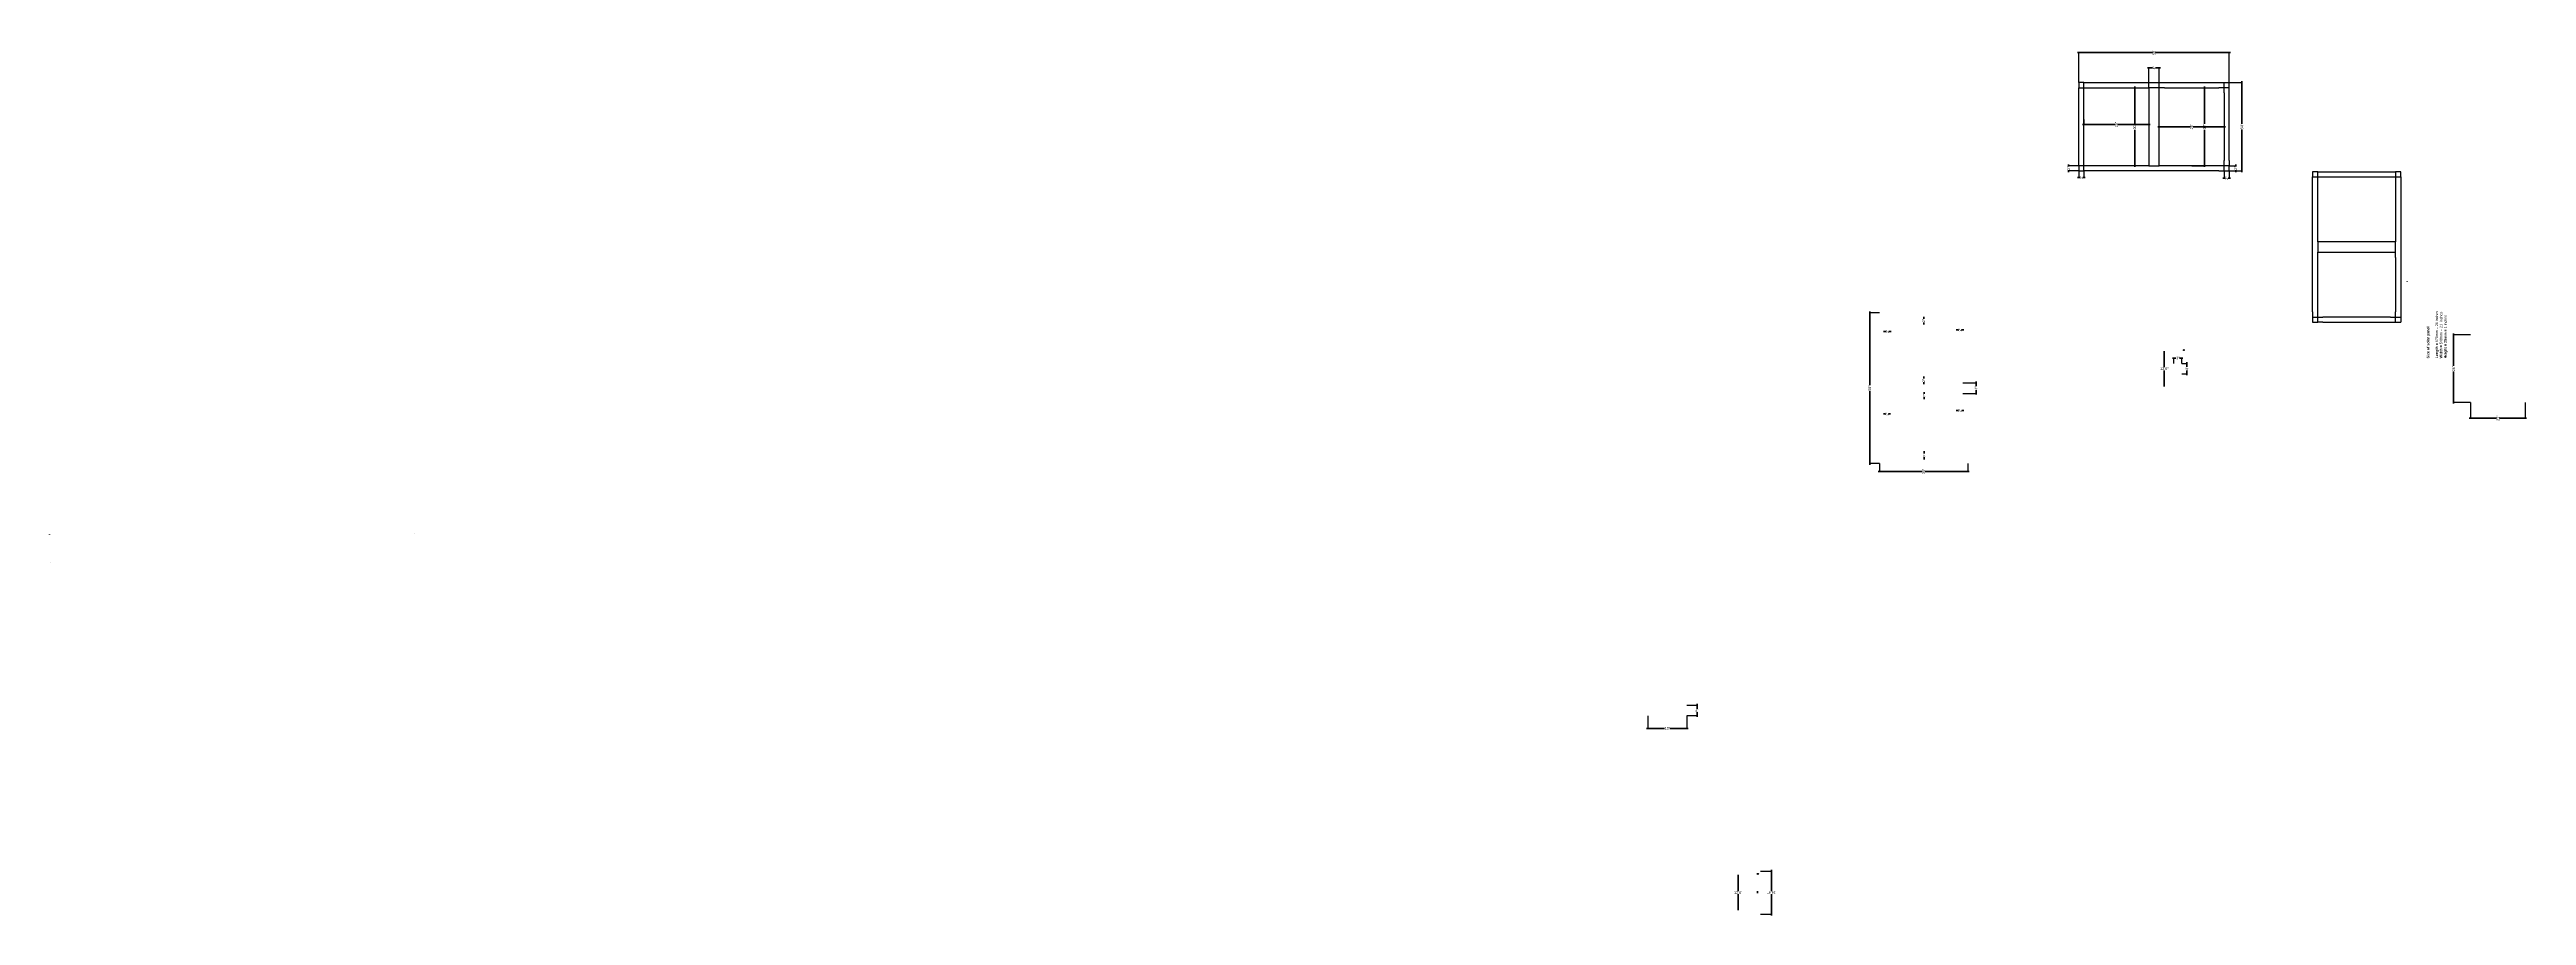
# Model space of a CAD drawing. Header units: inches. Extents: x 347 to 16634, y -36388 to -591.
# Drawn here: x 347 to 1301, y -924 to -591 of the extents above.
import ezdxf

# ---------------------------------------------------------------- set-up
doc = ezdxf.new("R2010")
doc.units = ezdxf.units.IN
doc.header["$MEASUREMENT"] = 0
doc.styles.get("Standard").update_dxf_attribs({"font": 'Artifakt Element Regular.ttf', "height": 1})
doc.dimstyles.get("Standard").update_dxf_attribs({"dimtxt": 0.9, "dimasz": 0.198, "dimexe": 0.18, "dimexo": 0.0625, "dimgap": 0.09, "dimtad": 0, "dimtih": 1, "dimtoh": 1, "dimdec": 4, "dimzin": 0, "dimdsep": 46, "dimtxsty": 'Standard', "dimblk": 'ARCHTICK', "dimcen": 0.09, "dimclrd": 2, "dimclrt": 4, "dimadec": 0, "dimazin": 0, "dimtfac": 1, "dimtdec": 4, "dimtofl": 0, "dimtmove": 0, "dimatfit": 3, "dimfxl": 1, "dimtolj": 1, "dimtzin": 0, "dimlwd": 211, "dimarcsym": 0})

# ---------------------------------------------------------------- blocks, each defined once
blk = doc.blocks.new('_ArchTick')
at = {"color": 0, "linetype": 'ByBlock', "const_width": 0.15}
blk.add_lwpolyline([(-0.5, -0.5), (0.5, 0.5)], dxfattribs=at)
blk = doc.blocks.new('*D9')
at = {"color": 2, "lineweight": 53, "transparency": 16777216}
for p, q in [((1155.01, -597.92), (1156.92, -597.92)), ((1160.01, -597.92), (1158.1, -597.92))]:
    blk.add_line(p, q, dxfattribs=at)
at = {"color": 0, "lineweight": -2, "transparency": 16777216}
for p, q in [((1155.51, -605.55), (1155.51, -597.74)), ((1159.51, -605.55), (1159.51, -597.74))]:
    blk.add_line(p, q, dxfattribs=at)
at = {"layer": 'Defpoints', "color": 0, "transparency": 16777216}
for p in [(1159.51, -597.92), (1155.51, -605.61), (1159.51, -605.61)]:
    blk.add_point(p, dxfattribs=at)
at = {"color": 2, "lineweight": 53, "transparency": 16777216, "xscale": 0.198, "yscale": 0.198, "zscale": 0.198, "rotation": 180}
blk.add_blockref('_ArchTick', (1155.51, -597.92), dxfattribs=at)
at = {"color": 2, "lineweight": 53, "transparency": 16777216, "xscale": 0.198, "yscale": 0.198, "zscale": 0.198}
blk.add_blockref('_ArchTick', (1159.51, -597.92), dxfattribs=at)
at = {"color": 4, "transparency": 16777216, "insert": (1157.51, -597.92), "char_height": 1, "attachment_point": 5, "rotation": 90}
blk.add_mtext('\\A1;4"', dxfattribs=at)
blk = doc.blocks.new('*D10')
at = {"color": 2, "lineweight": 53, "transparency": 16777216}
for p, q in [((1128.01, -591.97), (1156.91, -591.97)), ((1187.01, -591.97), (1158.12, -591.97))]:
    blk.add_line(p, q, dxfattribs=at)
at = {"color": 0, "lineweight": -2, "transparency": 16777216}
for p, q in [((1128.51, -603.55), (1128.51, -591.79)), ((1186.51, -603.55), (1186.51, -591.79))]:
    blk.add_line(p, q, dxfattribs=at)
at = {"layer": 'Defpoints', "color": 0, "transparency": 16777216}
for p in [(1186.51, -591.97), (1128.51, -603.61), (1186.51, -603.61)]:
    blk.add_point(p, dxfattribs=at)
at = {"color": 2, "lineweight": 53, "transparency": 16777216, "xscale": 0.198, "yscale": 0.198, "zscale": 0.198, "rotation": 180}
blk.add_blockref('_ArchTick', (1128.51, -591.97), dxfattribs=at)
at = {"color": 2, "lineweight": 53, "transparency": 16777216, "xscale": 0.198, "yscale": 0.198, "zscale": 0.198}
blk.add_blockref('_ArchTick', (1186.51, -591.97), dxfattribs=at)
at = {"color": 4, "transparency": 16777216, "insert": (1157.51, -591.97), "char_height": 1, "attachment_point": 5, "rotation": 90}
blk.add_mtext('\\A1;58"', dxfattribs=at)
blk = doc.blocks.new('*D11')
at = {"color": 2, "lineweight": 53, "transparency": 16777216}
for p, q in [((1130.01, -619.78), (1142.41, -619.78)), ((1156.01, -619.78), (1143.62, -619.78))]:
    blk.add_line(p, q, dxfattribs=at)
at = {"color": 0, "lineweight": -2, "transparency": 16777216}
for p, q in [((1130.51, -617.85), (1130.51, -619.96)), ((1155.51, -617.85), (1155.51, -619.96))]:
    blk.add_line(p, q, dxfattribs=at)
at = {"layer": 'Defpoints', "color": 0, "transparency": 16777216}
for p in [(1130.51, -617.79), (1155.51, -617.79), (1155.51, -619.78)]:
    blk.add_point(p, dxfattribs=at)
at = {"color": 2, "lineweight": 53, "transparency": 16777216, "xscale": 0.198, "yscale": 0.198, "zscale": 0.198, "rotation": 180}
blk.add_blockref('_ArchTick', (1130.51, -619.78), dxfattribs=at)
at = {"color": 2, "lineweight": 53, "transparency": 16777216, "xscale": 0.198, "yscale": 0.198, "zscale": 0.198}
blk.add_blockref('_ArchTick', (1155.51, -619.78), dxfattribs=at)
at = {"color": 4, "transparency": 16777216, "insert": (1143.01, -619.78), "char_height": 1, "attachment_point": 5, "rotation": 90}
blk.add_mtext('\\A1;25"', dxfattribs=at)
blk = doc.blocks.new('*D12')
at = {"color": 0, "lineweight": -2, "transparency": 16777216}
for p, q in [((1150.01, -605.61), (1149.89, -605.61)), ((1150.01, -635.61), (1149.89, -635.61))]:
    blk.add_line(p, q, dxfattribs=at)
at = {"color": 2, "lineweight": 53, "transparency": 16777216}
for p, q in [((1150.07, -605.11), (1150.07, -619.44)), ((1150.07, -636.11), (1150.07, -621.78))]:
    blk.add_line(p, q, dxfattribs=at)
at = {"layer": 'Defpoints', "color": 0, "transparency": 16777216}
for p in [(1150.07, -605.61), (1150.07, -605.61), (1150.07, -635.61, -2)]:
    blk.add_point(p, dxfattribs=at)
at = {"color": 2, "lineweight": 53, "transparency": 16777216, "xscale": 0.198, "yscale": 0.198, "zscale": 0.198}
for p, rotation in [((1150.07, -605.61), 90), ((1150.07, -635.61), 270)]:
    blk.add_blockref('_ArchTick', p, dxfattribs=dict(at, rotation=rotation))
at = {"color": 4, "transparency": 16777216, "insert": (1150.07, -620.61), "char_height": 1, "attachment_point": 5, "rotation": 90}
blk.add_mtext('\\A1;30"', dxfattribs=at)
blk = doc.blocks.new('*D13')
at = {"color": 2, "lineweight": 53, "transparency": 16777216}
for p, q in [((1159.01, -620.61), (1171.41, -620.61)), ((1185.01, -620.61), (1172.62, -620.61))]:
    blk.add_line(p, q, dxfattribs=at)
at = {"color": 0, "lineweight": -2, "transparency": 16777216}
for p, q in [((1159.51, -620.67), (1159.51, -620.79)), ((1184.51, -620.67), (1184.51, -620.79))]:
    blk.add_line(p, q, dxfattribs=at)
at = {"layer": 'Defpoints', "color": 0, "transparency": 16777216}
for p in [(1159.51, -620.61), (1184.51, -620.61), (1184.51, -620.61)]:
    blk.add_point(p, dxfattribs=at)
at = {"color": 2, "lineweight": 53, "transparency": 16777216, "xscale": 0.198, "yscale": 0.198, "zscale": 0.198, "rotation": 180}
blk.add_blockref('_ArchTick', (1159.51, -620.61), dxfattribs=at)
at = {"color": 2, "lineweight": 53, "transparency": 16777216, "xscale": 0.198, "yscale": 0.198, "zscale": 0.198}
blk.add_blockref('_ArchTick', (1184.51, -620.61), dxfattribs=at)
at = {"color": 4, "transparency": 16777216, "insert": (1172.01, -620.61), "char_height": 1, "attachment_point": 5, "rotation": 90}
blk.add_mtext('\\A1;25"', dxfattribs=at)
blk = doc.blocks.new('*D14')
at = {"color": 0, "lineweight": -2, "transparency": 16777216}
for p, q in [((1172.08, -605.61), (1177.09, -605.61)), ((1172.08, -635.61), (1177.09, -635.61))]:
    blk.add_line(p, q, dxfattribs=at)
at = {"color": 2, "lineweight": 53, "transparency": 16777216}
for p, q in [((1176.91, -605.11), (1176.91, -619.44)), ((1176.91, -636.11), (1176.91, -621.78))]:
    blk.add_line(p, q, dxfattribs=at)
at = {"layer": 'Defpoints', "color": 0, "transparency": 16777216}
for p in [(1172.01, -605.61), (1176.91, -605.61), (1172.01, -635.61, -2)]:
    blk.add_point(p, dxfattribs=at)
at = {"color": 2, "lineweight": 53, "transparency": 16777216, "xscale": 0.198, "yscale": 0.198, "zscale": 0.198}
for p, rotation in [((1176.91, -605.61), 90), ((1176.91, -635.61), 270)]:
    blk.add_blockref('_ArchTick', p, dxfattribs=dict(at, rotation=rotation))
at = {"color": 4, "transparency": 16777216, "insert": (1176.91, -620.61), "char_height": 1, "attachment_point": 5, "rotation": 90}
blk.add_mtext('\\A1;30"', dxfattribs=at)
blk = doc.blocks.new('*D15')
at = {"color": 0, "lineweight": -2, "transparency": 16777216}
for p, q in [((1186.58, -603.61), (1191.56, -603.61)), ((1186.58, -637.61), (1191.56, -637.61))]:
    blk.add_line(p, q, dxfattribs=at)
at = {"color": 2, "lineweight": 53, "transparency": 16777216}
for p, q in [((1191.38, -603.11), (1191.38, -619.48)), ((1191.38, -638.11), (1191.38, -621.74))]:
    blk.add_line(p, q, dxfattribs=at)
at = {"layer": 'Defpoints', "color": 0, "transparency": 16777216}
for p in [(1186.51, -603.61), (1191.38, -603.61), (1186.51, -637.61)]:
    blk.add_point(p, dxfattribs=at)
at = {"color": 2, "lineweight": 53, "transparency": 16777216, "xscale": 0.198, "yscale": 0.198, "zscale": 0.198}
for p, rotation in [((1191.38, -603.61), 90), ((1191.38, -637.61), 270)]:
    blk.add_blockref('_ArchTick', p, dxfattribs=dict(at, rotation=rotation))
at = {"color": 4, "transparency": 16777216, "insert": (1191.38, -620.61), "char_height": 1, "attachment_point": 5, "rotation": 90}
blk.add_mtext('\\A1;34"', dxfattribs=at)
blk = doc.blocks.new('*D16')
at = {"color": 0, "lineweight": -2, "transparency": 16777216}
for p, q in [((1128.45, -635.61), (1124.42, -635.61)), ((1128.45, -637.61), (1124.42, -637.61))]:
    blk.add_line(p, q, dxfattribs=at)
at = {"color": 2, "lineweight": 53, "transparency": 16777216}
for p, q in [((1124.6, -635.11), (1124.6, -635.94)), ((1124.6, -638.11), (1124.6, -637.28))]:
    blk.add_line(p, q, dxfattribs=at)
at = {"layer": 'Defpoints', "color": 0, "transparency": 16777216}
for p in [(1124.6, -635.61), (1128.51, -635.61), (1128.51, -637.61)]:
    blk.add_point(p, dxfattribs=at)
at = {"color": 2, "lineweight": 53, "transparency": 16777216, "xscale": 0.198, "yscale": 0.198, "zscale": 0.198}
for p, rotation in [((1124.6, -635.61), 90), ((1124.6, -637.61), 270)]:
    blk.add_blockref('_ArchTick', p, dxfattribs=dict(at, rotation=rotation))
at = {"color": 4, "transparency": 16777216, "insert": (1124.6, -636.61), "char_height": 1, "attachment_point": 5, "rotation": 90}
blk.add_mtext('\\A1;2"', dxfattribs=at)
blk = doc.blocks.new('*D17')
at = {"color": 0, "lineweight": -2, "transparency": 16777216}
for p, q in [((1128.51, -637.67), (1128.51, -640.29)), ((1130.51, -637.67), (1130.51, -640.29))]:
    blk.add_line(p, q, dxfattribs=at)
at = {"color": 2, "lineweight": 53, "transparency": 16777216}
for p, q in [((1128.01, -640.11), (1128.91, -640.11)), ((1131.01, -640.11), (1130.11, -640.11))]:
    blk.add_line(p, q, dxfattribs=at)
at = {"layer": 'Defpoints', "color": 0, "transparency": 16777216}
for p in [(1128.51, -637.61), (1130.51, -637.61), (1130.51, -640.11)]:
    blk.add_point(p, dxfattribs=at)
at = {"color": 2, "lineweight": 53, "transparency": 16777216, "xscale": 0.198, "yscale": 0.198, "zscale": 0.198, "rotation": 180}
blk.add_blockref('_ArchTick', (1128.51, -640.11), dxfattribs=at)
at = {"color": 2, "lineweight": 53, "transparency": 16777216, "xscale": 0.198, "yscale": 0.198, "zscale": 0.198}
blk.add_blockref('_ArchTick', (1130.51, -640.11), dxfattribs=at)
at = {"color": 4, "transparency": 16777216, "insert": (1129.51, -640.11), "char_height": 1, "attachment_point": 5, "rotation": 90}
blk.add_mtext('\\A1;2"', dxfattribs=at)
blk = doc.blocks.new('*D18')
at = {"color": 0, "lineweight": -2, "transparency": 16777216}
for p, q in [((1184.51, -637.67), (1184.51, -640.61)), ((1186.51, -637.67), (1186.51, -640.61))]:
    blk.add_line(p, q, dxfattribs=at)
at = {"color": 2, "lineweight": 53, "transparency": 16777216}
for p, q in [((1184.01, -640.43), (1184.91, -640.43)), ((1187.01, -640.43), (1186.11, -640.43))]:
    blk.add_line(p, q, dxfattribs=at)
at = {"layer": 'Defpoints', "color": 0, "transparency": 16777216}
for p in [(1184.51, -637.61), (1186.51, -637.61), (1186.51, -640.43)]:
    blk.add_point(p, dxfattribs=at)
at = {"color": 2, "lineweight": 53, "transparency": 16777216, "xscale": 0.198, "yscale": 0.198, "zscale": 0.198, "rotation": 180}
blk.add_blockref('_ArchTick', (1184.51, -640.43), dxfattribs=at)
at = {"color": 2, "lineweight": 53, "transparency": 16777216, "xscale": 0.198, "yscale": 0.198, "zscale": 0.198}
blk.add_blockref('_ArchTick', (1186.51, -640.43), dxfattribs=at)
at = {"color": 4, "transparency": 16777216, "insert": (1185.51, -640.43), "char_height": 1, "attachment_point": 5, "rotation": 90}
blk.add_mtext('\\A1;2"', dxfattribs=at)
blk = doc.blocks.new('*D19')
at = {"color": 0, "lineweight": -2, "transparency": 16777216}
for p, q in [((1186.58, -635.61), (1189.16, -635.61)), ((1186.58, -637.61), (1189.16, -637.61))]:
    blk.add_line(p, q, dxfattribs=at)
at = {"color": 2, "lineweight": 53, "transparency": 16777216}
for p, q in [((1188.98, -635.11), (1188.98, -635.94)), ((1188.98, -638.11), (1188.98, -637.28))]:
    blk.add_line(p, q, dxfattribs=at)
at = {"layer": 'Defpoints', "color": 0, "transparency": 16777216}
for p in [(1186.51, -635.61), (1186.51, -637.61), (1188.98, -635.61)]:
    blk.add_point(p, dxfattribs=at)
at = {"color": 2, "lineweight": 53, "transparency": 16777216, "xscale": 0.198, "yscale": 0.198, "zscale": 0.198}
for p, rotation in [((1188.98, -635.61), 90), ((1188.98, -637.61), 270)]:
    blk.add_blockref('_ArchTick', p, dxfattribs=dict(at, rotation=rotation))
at = {"color": 4, "transparency": 16777216, "insert": (1188.98, -636.61), "char_height": 1, "attachment_point": 5, "rotation": 90}
blk.add_mtext('\\A1;2"', dxfattribs=at)
blk = doc.blocks.new('*D22')
at = {"color": 2, "lineweight": 53, "transparency": 16777216}
for p, q in [((1278.94, -732.79), (1289.35, -732.79)), ((1300.94, -732.79), (1290.54, -732.79))]:
    blk.add_line(p, q, dxfattribs=at)
at = {"color": 0, "lineweight": -2, "transparency": 16777216}
for p, q in [((1279.44, -726.8), (1279.44, -732.97)), ((1300.44, -726.8), (1300.44, -732.97))]:
    blk.add_line(p, q, dxfattribs=at)
at = {"layer": 'Defpoints', "color": 0, "transparency": 16777216}
for p in [(1279.44, -726.74), (1279.44, -732.79), (1300.44, -726.74)]:
    blk.add_point(p, dxfattribs=at)
at = {"color": 2, "lineweight": 53, "transparency": 16777216, "xscale": 0.198, "yscale": 0.198, "zscale": 0.198, "rotation": 180}
blk.add_blockref('_ArchTick', (1279.44, -732.79), dxfattribs=at)
at = {"color": 2, "lineweight": 53, "transparency": 16777216, "xscale": 0.198, "yscale": 0.198, "zscale": 0.198}
blk.add_blockref('_ArchTick', (1300.44, -732.79), dxfattribs=at)
at = {"color": 4, "transparency": 16777216, "insert": (1289.94, -732.79), "char_height": 1, "attachment_point": 5, "rotation": 90}
blk.add_mtext('\\A1;21"', dxfattribs=at)
blk = doc.blocks.new('*D20')
at = {"color": 0, "lineweight": -2, "transparency": 16777216}
for p, q in [((1279.38, -700.74), (1272.72, -700.74)), ((1279.38, -726.74), (1272.72, -726.74))]:
    blk.add_line(p, q, dxfattribs=at)
at = {"color": 2, "lineweight": 53, "transparency": 16777216}
for p, q in [((1272.9, -700.24), (1272.9, -712.66)), ((1272.9, -727.24), (1272.9, -714.82))]:
    blk.add_line(p, q, dxfattribs=at)
at = {"layer": 'Defpoints', "color": 0, "transparency": 16777216}
for p in [(1272.9, -700.74), (1279.44, -700.74), (1279.44, -726.74)]:
    blk.add_point(p, dxfattribs=at)
at = {"color": 2, "lineweight": 53, "transparency": 16777216, "xscale": 0.198, "yscale": 0.198, "zscale": 0.198}
for p, rotation in [((1272.9, -700.74), 90), ((1272.9, -726.74), 270)]:
    blk.add_blockref('_ArchTick', p, dxfattribs=dict(at, rotation=rotation))
at = {"color": 4, "transparency": 16777216, "insert": (1272.9, -713.74), "char_height": 1, "attachment_point": 5, "rotation": 90}
blk.add_mtext('\\A1;26"', dxfattribs=at)
blk = doc.blocks.new('*D23')
at = {"color": 0, "lineweight": -2, "transparency": 16777216}
for p, q in [((997.54, -909.23), (997.2, -909.23)), ((997.54, -921.84), (997.2, -921.84))]:
    blk.add_line(p, q, dxfattribs=at)
at = {"color": 2, "lineweight": 53, "transparency": 16777216}
for p, q in [((997.38, -908.73), (997.38, -914.93)), ((997.38, -922.34), (997.38, -916.15))]:
    blk.add_line(p, q, dxfattribs=at)
at = {"layer": 'Defpoints', "color": 0, "transparency": 16777216}
for p in [(997.6, -909.23), (997.38, -921.84), (997.6, -921.84)]:
    blk.add_point(p, dxfattribs=at)
at = {"color": 2, "lineweight": 53, "transparency": 16777216, "xscale": 0.198, "yscale": 0.198, "zscale": 0.198}
for p, rotation in [((997.38, -909.23), 90), ((997.38, -921.84), 270)]:
    blk.add_blockref('_ArchTick', p, dxfattribs=dict(at, rotation=rotation))
at = {"color": 4, "transparency": 16777216, "insert": (997.38, -915.54), "char_height": 1, "attachment_point": 5}
blk.add_mtext('\\A1;12.6"', dxfattribs=at)
blk = doc.blocks.new('*D24')
at = {"color": 0, "lineweight": -2, "transparency": 16777216}
for p, q in [((1005.99, -907.26), (1010.42, -907.26)), ((1005.99, -923.82), (1010.42, -923.82))]:
    blk.add_line(p, q, dxfattribs=at)
at = {"color": 2, "lineweight": 53, "transparency": 16777216}
for p, q in [((1010.24, -906.76), (1010.24, -914.93)), ((1010.24, -924.32), (1010.24, -916.15))]:
    blk.add_line(p, q, dxfattribs=at)
at = {"layer": 'Defpoints', "color": 0, "transparency": 16777216}
for p in [(1005.92, -907.26), (1005.92, -923.82), (1010.24, -923.82)]:
    blk.add_point(p, dxfattribs=at)
at = {"color": 2, "lineweight": 53, "transparency": 16777216, "xscale": 0.198, "yscale": 0.198, "zscale": 0.198}
for p, rotation in [((1010.24, -907.26), 90), ((1010.24, -923.82), 270)]:
    blk.add_blockref('_ArchTick', p, dxfattribs=dict(at, rotation=rotation))
at = {"color": 4, "transparency": 16777216, "insert": (1010.24, -915.54), "char_height": 1, "attachment_point": 5, "rotation": 180}
blk.add_mtext('\\A1;16.6"', dxfattribs=at)
blk = doc.blocks.new('*D31')
at = {"color": 0, "lineweight": -2, "transparency": 16777216}
for p, q in [((1161.62, -707.5), (1161.29, -707.5)), ((1161.62, -720.11), (1161.29, -720.11))]:
    blk.add_line(p, q, dxfattribs=at)
at = {"color": 2, "lineweight": 53, "transparency": 16777216}
for p, q in [((1161.47, -707), (1161.47, -713.2)), ((1161.47, -720.61), (1161.47, -714.42))]:
    blk.add_line(p, q, dxfattribs=at)
at = {"layer": 'Defpoints', "color": 0, "transparency": 16777216}
for p in [(1161.68, -707.5), (1161.47, -720.11), (1161.68, -720.11)]:
    blk.add_point(p, dxfattribs=at)
at = {"color": 2, "lineweight": 53, "transparency": 16777216, "xscale": 0.198, "yscale": 0.198, "zscale": 0.198}
for p, rotation in [((1161.47, -707.5), 90), ((1161.47, -720.11), 270)]:
    blk.add_blockref('_ArchTick', p, dxfattribs=dict(at, rotation=rotation))
at = {"color": 4, "transparency": 16777216, "insert": (1161.47, -713.81), "char_height": 1, "attachment_point": 5}
blk.add_mtext('\\A1;12.6"', dxfattribs=at)
blk = doc.blocks.new('*D34')
at = {"color": 0, "lineweight": -2, "transparency": 16777216}
for p, q in [((1168.23, -711.8), (1170.37, -711.8)), ((1168.23, -715.8), (1170.37, -715.8))]:
    blk.add_line(p, q, dxfattribs=at)
at = {"color": 2, "lineweight": 53, "transparency": 16777216}
for p, q in [((1170.19, -711.3), (1170.19, -713.09)), ((1170.19, -716.3), (1170.19, -714.51))]:
    blk.add_line(p, q, dxfattribs=at)
at = {"layer": 'Defpoints', "color": 0, "transparency": 16777216}
for p in [(1168.17, -711.8), (1170.19, -711.8), (1168.17, -715.8)]:
    blk.add_point(p, dxfattribs=at)
at = {"color": 2, "lineweight": 53, "transparency": 16777216, "xscale": 0.198, "yscale": 0.198, "zscale": 0.198}
for p, rotation in [((1170.19, -711.8), 90), ((1170.19, -715.8), 270)]:
    blk.add_blockref('_ArchTick', p, dxfattribs=dict(at, rotation=rotation))
at = {"color": 4, "transparency": 16777216, "insert": (1170.19, -713.8), "char_height": 1, "attachment_point": 5, "rotation": 90}
blk.add_mtext('\\A1;4"', dxfattribs=at)
blk = doc.blocks.new('*D35')
at = {"color": 2, "lineweight": 53, "transparency": 16777216}
for p, q in [((1164.67, -709.67), (1165.95, -709.67)), ((1168.67, -709.67), (1167.38, -709.67))]:
    blk.add_line(p, q, dxfattribs=at)
at = {"color": 0, "lineweight": -2, "transparency": 16777216}
for p, q in [((1165.17, -711.73), (1165.17, -709.49)), ((1168.17, -711.73), (1168.17, -709.49))]:
    blk.add_line(p, q, dxfattribs=at)
at = {"layer": 'Defpoints', "color": 0, "transparency": 16777216}
for p in [(1165.17, -711.8), (1168.17, -709.67), (1168.17, -711.8)]:
    blk.add_point(p, dxfattribs=at)
at = {"color": 2, "lineweight": 53, "transparency": 16777216, "xscale": 0.198, "yscale": 0.198, "zscale": 0.198, "rotation": 180}
blk.add_blockref('_ArchTick', (1165.17, -709.67), dxfattribs=at)
at = {"color": 2, "lineweight": 53, "transparency": 16777216, "xscale": 0.198, "yscale": 0.198, "zscale": 0.198}
blk.add_blockref('_ArchTick', (1168.17, -709.67), dxfattribs=at)
at = {"color": 4, "transparency": 16777216, "insert": (1166.67, -709.67), "char_height": 1, "attachment_point": 5}
blk.add_mtext('\\A1;3"', dxfattribs=at)
blk = doc.blocks.new('*D36')
at = {"color": 0, "lineweight": -2, "transparency": 16777216}
for p, q in [((962.56, -847.45), (962.56, -852.47)), ((977.56, -847.45), (977.56, -852.47))]:
    blk.add_line(p, q, dxfattribs=at)
at = {"color": 2, "lineweight": 53, "transparency": 16777216}
for p, q in [((962.06, -852.29), (969.05, -852.29)), ((978.06, -852.29), (971.07, -852.29))]:
    blk.add_line(p, q, dxfattribs=at)
at = {"layer": 'Defpoints', "color": 0, "transparency": 16777216}
for p in [(962.56, -847.39, -2), (977.56, -847.39, -2), (977.56, -852.29)]:
    blk.add_point(p, dxfattribs=at)
at = {"color": 2, "lineweight": 53, "transparency": 16777216, "xscale": 0.198, "yscale": 0.198, "zscale": 0.198, "rotation": 180}
blk.add_blockref('_ArchTick', (962.56, -852.29), dxfattribs=at)
at = {"color": 2, "lineweight": 53, "transparency": 16777216, "xscale": 0.198, "yscale": 0.198, "zscale": 0.198}
blk.add_blockref('_ArchTick', (977.56, -852.29), dxfattribs=at)
at = {"color": 4, "transparency": 16777216, "insert": (970.06, -852.29), "char_height": 1, "attachment_point": 5}
blk.add_mtext('\\A1;15"', dxfattribs=at)
blk = doc.blocks.new('*D37')
at = {"color": 0, "lineweight": -2, "transparency": 16777216}
for p, q in [((977.63, -843.39), (981.71, -843.39)), ((977.63, -847.39), (981.71, -847.39))]:
    blk.add_line(p, q, dxfattribs=at)
at = {"color": 2, "lineweight": 53, "transparency": 16777216}
for p, q in [((981.53, -842.89), (981.53, -844.8)), ((981.53, -847.89), (981.53, -845.98))]:
    blk.add_line(p, q, dxfattribs=at)
at = {"layer": 'Defpoints', "color": 0, "transparency": 16777216}
for p in [(977.56, -843.39, -2), (977.56, -847.39, -2), (981.53, -843.39)]:
    blk.add_point(p, dxfattribs=at)
at = {"color": 2, "lineweight": 53, "transparency": 16777216, "xscale": 0.198, "yscale": 0.198, "zscale": 0.198}
for p, rotation in [((981.53, -843.39), 90), ((981.53, -847.39), 270)]:
    blk.add_blockref('_ArchTick', p, dxfattribs=dict(at, rotation=rotation))
at = {"color": 4, "transparency": 16777216, "insert": (981.53, -845.39), "char_height": 1, "attachment_point": 5}
blk.add_mtext('\\A1;4"', dxfattribs=at)
blk = doc.blocks.new('*D41')
at = {"color": 0, "lineweight": -2, "transparency": 16777216}
for p, q in [((1051.74, -692.28), (1047.86, -692.28)), ((1051.74, -750.28), (1047.86, -750.28))]:
    blk.add_line(p, q, dxfattribs=at)
at = {"color": 2, "lineweight": 53, "transparency": 16777216}
for p, q in [((1048.04, -691.78), (1048.04, -720.14)), ((1048.04, -750.78), (1048.04, -722.42))]:
    blk.add_line(p, q, dxfattribs=at)
at = {"layer": 'Defpoints', "color": 0, "transparency": 16777216}
for p in [(1048.04, -692.28), (1051.81, -692.28), (1051.81, -750.28)]:
    blk.add_point(p, dxfattribs=at)
at = {"color": 2, "lineweight": 53, "transparency": 16777216, "xscale": 0.198, "yscale": 0.198, "zscale": 0.198}
for p, rotation in [((1048.04, -692.28), 90), ((1048.04, -750.28), 270)]:
    blk.add_blockref('_ArchTick', p, dxfattribs=dict(at, rotation=rotation))
at = {"color": 4, "transparency": 16777216, "insert": (1048.04, -721.28), "char_height": 1, "attachment_point": 5, "rotation": 90}
blk.add_mtext('\\A1;58"', dxfattribs=at)
blk = doc.blocks.new('*D42')
at = {"color": 0, "lineweight": -2, "transparency": 16777216}
for p, q in [((1083.87, -719.28), (1089.18, -719.28)), ((1083.87, -723.28), (1089.18, -723.28))]:
    blk.add_line(p, q, dxfattribs=at)
at = {"color": 2, "lineweight": 53, "transparency": 16777216}
for p, q in [((1089, -718.78), (1089, -720.57)), ((1089, -723.78), (1089, -722))]:
    blk.add_line(p, q, dxfattribs=at)
at = {"layer": 'Defpoints', "color": 0, "transparency": 16777216}
for p in [(1083.81, -719.28), (1083.81, -723.28), (1089, -719.28)]:
    blk.add_point(p, dxfattribs=at)
at = {"color": 2, "lineweight": 53, "transparency": 16777216, "xscale": 0.198, "yscale": 0.198, "zscale": 0.198}
for p, rotation in [((1089, -719.28), 90), ((1089, -723.28), 270)]:
    blk.add_blockref('_ArchTick', p, dxfattribs=dict(at, rotation=rotation))
at = {"color": 4, "transparency": 16777216, "insert": (1089, -721.28), "char_height": 1, "attachment_point": 5, "rotation": 90}
blk.add_mtext('\\A1;4"', dxfattribs=at)
blk = doc.blocks.new('*D43')
at = {"color": 2, "lineweight": 53, "transparency": 16777216}
for p, q in [((1051.31, -753.38), (1068.2, -753.38)), ((1086.31, -753.38), (1069.41, -753.38))]:
    blk.add_line(p, q, dxfattribs=at)
at = {"color": 0, "lineweight": -2, "transparency": 16777216}
for p, q in [((1051.81, -750.35), (1051.81, -753.56)), ((1085.81, -750.35), (1085.81, -753.56))]:
    blk.add_line(p, q, dxfattribs=at)
at = {"layer": 'Defpoints', "color": 0, "transparency": 16777216}
for p in [(1051.81, -750.28), (1085.81, -750.28), (1085.81, -753.38)]:
    blk.add_point(p, dxfattribs=at)
at = {"color": 2, "lineweight": 53, "transparency": 16777216, "xscale": 0.198, "yscale": 0.198, "zscale": 0.198, "rotation": 180}
blk.add_blockref('_ArchTick', (1051.81, -753.38), dxfattribs=at)
at = {"color": 2, "lineweight": 53, "transparency": 16777216, "xscale": 0.198, "yscale": 0.198, "zscale": 0.198}
blk.add_blockref('_ArchTick', (1085.81, -753.38), dxfattribs=at)
at = {"color": 4, "transparency": 16777216, "insert": (1068.81, -753.38), "char_height": 1, "attachment_point": 5, "rotation": 90}
blk.add_mtext('\\A1;34"', dxfattribs=at)
blk = doc.blocks.new('*D44')
at = {"color": 2, "lineweight": 53, "transparency": 16777216}
for p, q in [((1053.31, -731.16), (1054.07, -731.16)), ((1056.03, -731.16), (1055.27, -731.16))]:
    blk.add_line(p, q, dxfattribs=at)
at = {"color": 0, "lineweight": -2, "transparency": 16777216}
for p, q in [((1053.81, -731.23), (1053.81, -731.34)), ((1055.53, -731.23), (1055.53, -731.34))]:
    blk.add_line(p, q, dxfattribs=at)
at = {"layer": 'Defpoints', "color": 0, "transparency": 16777216}
for p in [(1053.81, -731.16), (1053.81, -731.16), (1055.53, -731.16)]:
    blk.add_point(p, dxfattribs=at)
at = {"color": 2, "lineweight": 53, "transparency": 16777216, "xscale": 0.198, "yscale": 0.198, "zscale": 0.198, "rotation": 180}
blk.add_blockref('_ArchTick', (1053.81, -731.16), dxfattribs=at)
at = {"color": 2, "lineweight": 53, "transparency": 16777216, "xscale": 0.198, "yscale": 0.198, "zscale": 0.198}
blk.add_blockref('_ArchTick', (1055.53, -731.16), dxfattribs=at)
at = {"color": 4, "transparency": 16777216, "insert": (1054.67, -731.16), "char_height": 1, "attachment_point": 5, "rotation": 90}
blk.add_mtext('\\A1;2"', dxfattribs=at)
blk = doc.blocks.new('*D45')
at = {"color": 2, "lineweight": 53, "transparency": 16777216}
for p, q in [((1081.37, -729.93), (1082.24, -729.93)), ((1084.31, -729.93), (1083.44, -729.93))]:
    blk.add_line(p, q, dxfattribs=at)
at = {"color": 0, "lineweight": -2, "transparency": 16777216}
for p, q in [((1081.87, -729.99), (1081.87, -730.11)), ((1083.81, -729.99), (1083.81, -730.11))]:
    blk.add_line(p, q, dxfattribs=at)
at = {"layer": 'Defpoints', "color": 0, "transparency": 16777216}
for p in [(1081.87, -729.93), (1083.81, -729.93), (1083.81, -729.93)]:
    blk.add_point(p, dxfattribs=at)
at = {"color": 2, "lineweight": 53, "transparency": 16777216, "xscale": 0.198, "yscale": 0.198, "zscale": 0.198, "rotation": 180}
blk.add_blockref('_ArchTick', (1081.87, -729.93), dxfattribs=at)
at = {"color": 2, "lineweight": 53, "transparency": 16777216, "xscale": 0.198, "yscale": 0.198, "zscale": 0.198}
blk.add_blockref('_ArchTick', (1083.81, -729.93), dxfattribs=at)
at = {"color": 4, "transparency": 16777216, "insert": (1082.84, -729.93), "char_height": 1, "attachment_point": 5, "rotation": 90}
blk.add_mtext('\\A1;2"', dxfattribs=at)
blk = doc.blocks.new('*D46')
at = {"color": 0, "lineweight": -2, "transparency": 16777216}
for p, q in [((1068.94, -746.02), (1068.83, -746.02)), ((1068.94, -748.28), (1068.83, -748.28))]:
    blk.add_line(p, q, dxfattribs=at)
at = {"color": 2, "lineweight": 53, "transparency": 16777216}
for p, q in [((1069.01, -745.52), (1069.01, -746.48)), ((1069.01, -748.78), (1069.01, -747.83))]:
    blk.add_line(p, q, dxfattribs=at)
at = {"layer": 'Defpoints', "color": 0, "transparency": 16777216}
for p in [(1069.01, -746.02, 0.01), (1069.01, -748.28), (1069.01, -748.28)]:
    blk.add_point(p, dxfattribs=at)
at = {"color": 2, "lineweight": 53, "transparency": 16777216, "xscale": 0.198, "yscale": 0.198, "zscale": 0.198}
for p, rotation in [((1069.01, -746.02), 90), ((1069.01, -748.28), 270)]:
    blk.add_blockref('_ArchTick', p, dxfattribs=dict(at, rotation=rotation))
at = {"color": 4, "transparency": 16777216, "insert": (1069.01, -747.15), "char_height": 1, "attachment_point": 5, "rotation": 90}
blk.add_mtext('\\A1;2"', dxfattribs=at)
blk = doc.blocks.new('*D47')
at = {"color": 0, "lineweight": -2, "transparency": 16777216}
for p, q in [((1068.94, -723.28), (1068.83, -723.28)), ((1068.94, -724.99), (1068.83, -724.99))]:
    blk.add_line(p, q, dxfattribs=at)
at = {"color": 2, "lineweight": 53, "transparency": 16777216}
for p, q in [((1069.01, -722.78), (1069.01, -723.46)), ((1069.01, -725.49), (1069.01, -724.81))]:
    blk.add_line(p, q, dxfattribs=at)
at = {"layer": 'Defpoints', "color": 0, "transparency": 16777216}
for p in [(1069.01, -723.28), (1069.01, -723.28), (1069.01, -724.99, -1.02)]:
    blk.add_point(p, dxfattribs=at)
at = {"color": 2, "lineweight": 53, "transparency": 16777216, "xscale": 0.198, "yscale": 0.198, "zscale": 0.198}
for p, rotation in [((1069.01, -723.28), 90), ((1069.01, -724.99), 270)]:
    blk.add_blockref('_ArchTick', p, dxfattribs=dict(at, rotation=rotation))
at = {"color": 4, "transparency": 16777216, "insert": (1069.01, -724.14), "char_height": 1, "attachment_point": 5, "rotation": 90}
blk.add_mtext('\\A1;2"', dxfattribs=at)
blk = doc.blocks.new('*D48')
at = {"color": 2, "lineweight": 53, "transparency": 16777216}
for p, q in [((1053.31, -699.42), (1054.2, -699.42)), ((1056.29, -699.42), (1055.4, -699.42))]:
    blk.add_line(p, q, dxfattribs=at)
at = {"color": 0, "lineweight": -2, "transparency": 16777216}
for p, q in [((1053.81, -699.48), (1053.81, -699.6)), ((1055.79, -699.48), (1055.79, -699.6))]:
    blk.add_line(p, q, dxfattribs=at)
at = {"layer": 'Defpoints', "color": 0, "transparency": 16777216}
for p in [(1053.81, -699.42), (1053.81, -699.42), (1055.79, -699.42)]:
    blk.add_point(p, dxfattribs=at)
at = {"color": 2, "lineweight": 53, "transparency": 16777216, "xscale": 0.198, "yscale": 0.198, "zscale": 0.198, "rotation": 180}
blk.add_blockref('_ArchTick', (1053.81, -699.42), dxfattribs=at)
at = {"color": 2, "lineweight": 53, "transparency": 16777216, "xscale": 0.198, "yscale": 0.198, "zscale": 0.198}
blk.add_blockref('_ArchTick', (1055.79, -699.42), dxfattribs=at)
at = {"color": 4, "transparency": 16777216, "insert": (1054.8, -699.42), "char_height": 1, "attachment_point": 5, "rotation": 90}
blk.add_mtext('\\A1;2"', dxfattribs=at)
blk = doc.blocks.new('*D49')
at = {"color": 2, "lineweight": 53, "transparency": 16777216}
for p, q in [((1081.28, -698.8), (1082.2, -698.8)), ((1084.31, -698.8), (1083.39, -698.8))]:
    blk.add_line(p, q, dxfattribs=at)
at = {"color": 0, "lineweight": -2, "transparency": 16777216}
for p, q in [((1081.78, -698.87), (1081.78, -698.98)), ((1083.81, -698.87), (1083.81, -698.98))]:
    blk.add_line(p, q, dxfattribs=at)
at = {"layer": 'Defpoints', "color": 0, "transparency": 16777216}
for p in [(1081.78, -698.8), (1083.81, -698.8), (1083.81, -698.8)]:
    blk.add_point(p, dxfattribs=at)
at = {"color": 2, "lineweight": 53, "transparency": 16777216, "xscale": 0.198, "yscale": 0.198, "zscale": 0.198, "rotation": 180}
blk.add_blockref('_ArchTick', (1081.78, -698.8), dxfattribs=at)
at = {"color": 2, "lineweight": 53, "transparency": 16777216, "xscale": 0.198, "yscale": 0.198, "zscale": 0.198}
blk.add_blockref('_ArchTick', (1083.81, -698.8), dxfattribs=at)
at = {"color": 4, "transparency": 16777216, "insert": (1082.79, -698.8), "char_height": 1, "attachment_point": 5, "rotation": 90}
blk.add_mtext('\\A1;2"', dxfattribs=at)
blk = doc.blocks.new('*D50')
at = {"color": 0, "lineweight": -2, "transparency": 16777216}
for p, q in [((1068.74, -719.28), (1068.63, -719.28)), ((1068.84, -717.3), (1068.99, -717.3))]:
    blk.add_line(p, q, dxfattribs=at)
at = {"color": 2, "lineweight": 53, "transparency": 16777216}
for p, q in [((1068.81, -716.8), (1068.81, -717.62)), ((1068.81, -719.78), (1068.81, -718.97))]:
    blk.add_line(p, q, dxfattribs=at)
at = {"layer": 'Defpoints', "color": 0, "transparency": 16777216}
for p in [(1068.77, -717.3, -1.09), (1068.81, -719.28), (1068.81, -719.28)]:
    blk.add_point(p, dxfattribs=at)
at = {"color": 2, "lineweight": 53, "transparency": 16777216, "xscale": 0.198, "yscale": 0.198, "zscale": 0.198}
for p, rotation in [((1068.81, -717.3), 90), ((1068.81, -719.28), 270)]:
    blk.add_blockref('_ArchTick', p, dxfattribs=dict(at, rotation=rotation))
at = {"color": 4, "transparency": 16777216, "insert": (1068.81, -718.29), "char_height": 1, "attachment_point": 5, "rotation": 90}
blk.add_mtext('\\A1;2"', dxfattribs=at)
blk = doc.blocks.new('*D51')
at = {"color": 0, "lineweight": -2, "transparency": 16777216}
for p, q in [((1068.74, -694.28), (1068.63, -694.28)), ((1068.84, -696.27), (1068.99, -696.27))]:
    blk.add_line(p, q, dxfattribs=at)
at = {"color": 2, "lineweight": 53, "transparency": 16777216}
for p, q in [((1068.81, -693.78), (1068.81, -694.6)), ((1068.81, -696.77), (1068.81, -695.95))]:
    blk.add_line(p, q, dxfattribs=at)
at = {"layer": 'Defpoints', "color": 0, "transparency": 16777216}
for p in [(1068.77, -696.27, -1.11), (1068.81, -694.28), (1068.81, -694.28)]:
    blk.add_point(p, dxfattribs=at)
at = {"color": 2, "lineweight": 53, "transparency": 16777216, "xscale": 0.198, "yscale": 0.198, "zscale": 0.198}
for p, rotation in [((1068.81, -694.28), 90), ((1068.81, -696.27), 270)]:
    blk.add_blockref('_ArchTick', p, dxfattribs=dict(at, rotation=rotation))
at = {"color": 4, "transparency": 16777216, "insert": (1068.81, -695.27), "char_height": 1, "attachment_point": 5, "rotation": 90}
blk.add_mtext('\\A1;2"', dxfattribs=at)

msp = doc.modelspace()

# ---------------------------------------------------------------- linework, layer by layer
at = {"color": 9}
for p, q in [((1130.51339, -603.61008, -2), (1128.51339, -603.61008, -2)), ((1128.51339, -603.61008, -2), (1128.51339, -605.61008, -2)), ((1128.51339, -635.61008, -2), (1128.51339, -605.61008, -2)), ((1128.51339, -605.61008, -2), (1130.51339, -605.61008, -2)), ((1130.51339, -605.61008, -2), (1130.51339, -603.61008, -2)), ((1130.51339, -603.61008, -2), (1186.40643, -603.61008, -2)), ((1130.51339, -607.61008, -2), (1130.51339, -605.61008, -2)), ((1130.51339, -605.61008, -2), (1155.51339, -605.61008, -2)), ((1130.51339, -635.61008, -2), (1130.51339, -607.61008, -2)), ((1159.51339, -605.61008, -2), (1155.51339, -605.61008, -2)), ((1155.51339, -605.61008, -2), (1155.51339, -635.61008, -2)), ((1159.51339, -607.61008, -2), (1159.51339, -605.61008, -2)), ((1161.51339, -605.61008, -2), (1159.51339, -605.61008, -2)), ((1159.51339, -620.61008, -2), (1159.51339, -607.61008, -2)), ((1161.51339, -605.61008, -2), (1182.51339, -605.61008, -2)), ((1186.51339, -605.61008, -2), (1182.51339, -605.61008, -2)), ((1184.51339, -605.61008, -2), (1184.51339, -603.61008, -2)), ((1184.51339, -607.61008, -2), (1184.51339, -605.61008, -2)), ((1184.51339, -607.61008, -2), (1184.51339, -633.61008, -2)), ((1186.51339, -603.61008, -2), (1186.40643, -603.61008, -2)), ((1186.51339, -605.61008, -2), (1186.51339, -603.61008, -2)), ((1186.51339, -633.61008, -2), (1186.51339, -605.61008, -2)), ((1159.51339, -633.61008, -2), (1159.51339, -620.61008, -2)), ((1130.51339, -635.61008, -2), (1128.51339, -635.61008, -2)), ((1128.51339, -635.61008, -2), (1128.51339, -637.61008, -2)), ((1128.51339, -637.61008, -2), (1130.51339, -637.61008, -2)), ((1132.51339, -635.61008, -2), (1130.51339, -635.61008, -2)), ((1130.51339, -637.61008, -2), (1130.51339, -635.61008, -2)), ((1182.51339, -637.61008, -2), (1130.51339, -637.61008, -2)), ((1153.51339, -635.61008, -2), (1132.51339, -635.61008, -2)), ((1155.51339, -635.61008, -2), (1153.51339, -635.61008, -2)), ((1155.51339, -635.61008, -2), (1159.51339, -635.61008, -2)), ((1159.51339, -635.61008, -2), (1159.51339, -633.61008, -2)), ((1161.51339, -635.61008, -2), (1159.51339, -635.61008, -2)), ((1182.51339, -635.61008, -2), (1161.51339, -635.61008, -2)), ((1186.51339, -635.61008, -2), (1182.51339, -635.61008, -2)), ((1182.51339, -637.61008, -2), (1184.51339, -637.61008, -2)), ((1184.51339, -635.61008, -2), (1184.51339, -633.61008, -2)), ((1184.51339, -637.61008, -2), (1184.51339, -635.61008, -2)), ((1184.51339, -637.61008, -2), (1186.51339, -637.61008, -2)), ((1186.51339, -633.61008, -2), (1186.51339, -635.61008, -2)), ((1186.51339, -637.61008, -2), (1186.51339, -635.61008, -2)), ((1220.53587, -637.92863), (1218.53587, -637.92863)), ((1218.53587, -637.92863), (1218.53587, -639.92863)), ((1220.53587, -639.92863), (1220.53587, -637.92863)), ((1220.53587, -637.92863), (1250.53587, -637.92863)), ((1250.53587, -637.92863), (1250.53587, -639.92863)), ((1252.53587, -637.92863), (1250.53587, -637.92863)), ((1252.53587, -639.92863), (1252.53587, -637.92863)), ((1218.53587, -639.92863), (1220.53587, -639.92863)), ((1218.53587, -691.92863), (1218.53587, -639.92863)), ((1220.53587, -641.92863), (1220.53587, -639.92863)), ((1220.53587, -639.92863), (1248.53587, -639.92863)), ((1220.53587, -662.92863), (1220.53587, -641.92863)), ((1248.53587, -639.92863), (1250.53587, -639.92863)), ((1250.53587, -639.92863), (1250.53587, -664.92863)), ((1250.53587, -639.92863), (1252.53587, -639.92863)), ((1252.53587, -639.92863), (1252.53587, -695.82167)), ((1220.53587, -664.92863), (1220.53587, -662.92863)), ((1250.53587, -664.92863), (1220.53587, -664.92863)), ((1220.53587, -664.92863), (1220.53587, -668.92863)), ((1250.53587, -668.92863), (1250.53587, -664.92863)), ((1220.53587, -668.92863), (1222.53587, -668.92863)), ((1220.53587, -670.92863), (1220.53587, -668.92863)), ((1220.53587, -691.92863), (1220.53587, -670.92863)), ((1222.53587, -668.92863), (1235.53587, -668.92863)), ((1235.53587, -668.92863), (1248.53587, -668.92863)), ((1248.53587, -668.92863), (1250.53587, -668.92863)), ((1250.53587, -670.92863), (1250.53587, -668.92863)), ((1250.53587, -670.92863), (1250.53587, -691.92863)), ((1218.53587, -691.92863), (1218.53587, -693.92863)), ((1218.53587, -693.92863), (1220.53587, -693.92863)), ((1218.53587, -693.92863), (1218.53587, -695.92863)), ((1218.53587, -695.92863), (1220.53587, -695.92863)), ((1220.53587, -695.92863), (1220.53587, -691.92863)), ((1220.53587, -693.92863), (1222.53587, -693.92863)), ((1222.53587, -695.92863), (1220.53587, -695.92863)), ((1248.53587, -693.92863), (1222.53587, -693.92863)), ((1222.53587, -695.92863), (1250.53587, -695.92863)), ((1248.53587, -693.92863), (1250.53587, -693.92863)), ((1250.53587, -695.92863), (1250.53587, -691.92863)), ((1250.53587, -693.92863), (1252.53587, -693.92863)), ((1250.53587, -695.92863), (1252.53587, -695.92863)), ((1252.53587, -695.92863), (1252.53587, -695.82167))]:
    msp.add_line(p, q, dxfattribs=at)
at = {"color": 9, "extrusion": (1, -2e-16, 0)}
msp.add_circle((-680.27592, 1.7839, 1255.05879), 0.02941, dxfattribs=at)
at = {"color": 9}
for centre, radius in [((1169.02056, -706.6266, 39.31226), 0.2162), ((347.31871, -788.51068, 0.31877), 0.03233), ((1004.93684, -908.35715, -16.31156), 0.2162)]:
    msp.add_circle(centre, radius, dxfattribs=at)
at = {"color": 9, "extrusion": (-1, 0, 0)}
msp.add_circle((777.67756, 0.16171, -347.07059), 0.02981, dxfattribs=at)
at = {"color": 9, "extrusion": (1, 0, 0)}
msp.add_circle((-777.26667, 0.14642, 487.55776), 0.03583, dxfattribs=at)
at = {"color": 9, "extrusion": (1, 0, -2e-16)}
msp.add_circle((-915.39565, 2.12818, 1004.76929), 0.40117, dxfattribs=at)

# ---------------------------------------------------------------- texts
at = {"color": 9, "insert": (1262.56918, -709.82271, 3.17239), "char_height": 1, "attachment_point": 1, "rotation": 90}
msp.add_mtext_dynamic_manual_height_columns('{\\fArial|b1|i0|c0|p34;\\C85;\\c4766296;Size of solar panel\\P}\\P{\\fArial|b1|i0|c0|p34;\\C52;\\c3000776;Length =} {\\C52;\\c3000776;670mm} = 26 inches\\P{\\fArial|b1|i0|c0|p34;\\C52;\\c3000776;Width = \\fArial|b0|i0|c0|p34;540mm} = 21  inches\\P{\\fArial|b1|i0|c0|p34;\\C52;\\c3000776;Height = 25mm\\C7; = }1 inches', width=25.1280839, gutter_width=5, heights=[0], dxfattribs=at)

# ---------------------------------------------------------------- dimensions: what is measured, and where the dimension line sits
at = {"color": 9}
for base, p1, p2, angle, override, picture, middle in [((1186.51339, -591.97362), (1128.51339, -603.61008), (1186.51339, -603.61008), 180, {"dimtxt": 2, "dimdec": 0, "dimpost": '"', "dimdle": 0.5, "dimtdec": 0, "dimlwd": 53}, '*D10', (1157.51339, -591.97362)), ((1159.51339, -597.92024), (1155.51339, -605.61008), (1159.51339, -605.61008), 180, {"dimtxt": 2, "dimdec": 0, "dimpost": '"', "dimdle": 0.5, "dimtdec": 0, "dimlwd": 53}, '*D9', (1157.51339, -597.92024)), ((1150.07006, -605.61008), (1150.07006, -635.61008, -2), (1150.07006, -605.61008), 90, {"dimtxt": 2, "dimdec": 0, "dimpost": '"', "dimdle": 0.5, "dimtdec": 0, "dimlwd": 53}, '*D12', (1150.07006, -620.61008)), ((1176.90675, -605.61008), (1172.01339, -635.61008, -2), (1172.01339, -605.61008), 90, {"dimtxt": 2, "dimdec": 0, "dimpost": '"', "dimdle": 0.5, "dimtdec": 0, "dimlwd": 53}, '*D14', (1176.90675, -620.61008)), ((1191.38047, -603.61008), (1186.51339, -637.61008), (1186.51339, -603.61008), 90, {"dimtxt": 2, "dimdec": 0, "dimpost": '"', "dimdle": 0.5, "dimtdec": 0, "dimlwd": 53}, '*D15', (1191.38047, -620.61008)), ((1155.51339, -619.7761), (1130.51339, -617.79019), (1155.51339, -617.79019), 180, {"dimtxt": 2, "dimdec": 0, "dimpost": '"', "dimdle": 0.5, "dimtdec": 0, "dimlwd": 53}, '*D11', (1143.01339, -619.7761)), ((1184.51339, -620.61008), (1159.51339, -620.61008), (1184.51339, -620.61008), 180, {"dimtxt": 2, "dimdec": 0, "dimpost": '"', "dimdle": 0.5, "dimtdec": 0, "dimlwd": 53}, '*D13', (1172.01339, -620.61008)), ((1124.60187, -635.61008), (1128.51339, -637.61008), (1128.51339, -635.61008), 90, {"dimtxt": 2, "dimdec": 0, "dimpost": '"', "dimdle": 0.5, "dimtdec": 0, "dimlwd": 53}, '*D16', (1124.60187, -636.61008)), ((1130.51339, -640.1105), (1128.51339, -637.61008), (1130.51339, -637.61008), 180, {"dimtxt": 2, "dimdec": 0, "dimpost": '"', "dimdle": 0.5, "dimtdec": 0, "dimlwd": 53}, '*D17', (1129.51339, -640.1105)), ((1186.51339, -640.43313), (1184.51339, -637.61008), (1186.51339, -637.61008), 180, {"dimtxt": 2, "dimdec": 0, "dimpost": '"', "dimdle": 0.5, "dimtdec": 0, "dimlwd": 53}, '*D18', (1185.51339, -640.43313)), ((1188.97876, -635.61008), (1186.51339, -637.61008), (1186.51339, -635.61008), 90, {"dimtxt": 2, "dimdec": 0, "dimpost": '"', "dimdle": 0.5, "dimtdec": 0, "dimlwd": 53}, '*D19', (1188.97876, -636.61008)), ((1048.0404, -692.2847, 2), (1051.80745, -750.2847, 2), (1051.80745, -692.2847, 2), 90, {"dimtxt": 1, "dimdec": 0, "dimpost": '"', "dimdle": 0.5, "dimtdec": 0, "dimlwd": 53}, '*D41', (1048.0404, -721.2847, 2)), ((1068.80745, -694.2847, 2), (1068.77408, -696.26528, 0.8867), (1068.80745, -694.2847, 2), 90, {"dimtxt": 1, "dimdec": 0, "dimpost": '"', "dimdle": 0.5, "dimtdec": 0, "dimlwd": 53}, '*D51', (1068.80745, -695.27499, 2)), ((1053.80745, -699.4219, 2), (1055.79281, -699.4219, 2), (1053.80745, -699.4219, 2), 180, {"dimtxt": 1, "dimdec": 0, "dimpost": '"', "dimdle": 0.5, "dimtdec": 0, "dimlwd": 53}, '*D48', (1054.80013, -699.4219, 2)), ((1083.80745, -698.80464, 2), (1081.78094, -698.80464, 2), (1083.80745, -698.80464, 2), 180, {"dimtxt": 1, "dimdec": 0, "dimpost": '"', "dimdle": 0.5, "dimtdec": 0, "dimlwd": 53}, '*D49', (1082.7942, -698.80464, 2)), ((1272.9039, -700.74101, 1), (1279.44361, -726.74101, 1), (1279.44361, -700.74101, 1), 90, {"dimtxt": 2, "dimdec": 0, "dimpost": '"', "dimdle": 0.5, "dimtdec": 0, "dimlwd": 53}, '*D20', (1272.9039, -713.74101, 1)), ((1161.46584, -720.11395, 40.73707), (1161.68264, -707.5043, 40.73707), (1161.68264, -720.11395, 40.73707), 90, {"dimtxt": 3, "dimdec": 1, "dimpost": '"', "dimdle": 0.5, "dimtdec": 1, "dimlwd": 53}, '*D31', (1161.46584, -713.80912, 40.73707)), ((1170.19206, -711.79657, 55.19539), (1168.16731, -715.79657, 55.19539), (1168.16731, -711.79657, 55.19539), 90, {"dimtxt": 1, "dimdec": 0, "dimpost": '"', "dimdle": 0.5, "dimtdec": 0, "dimlwd": 53}, '*D34', (1170.19206, -713.79657, 55.19539)), ((1068.80745, -719.2847, 2), (1068.7735, -717.30236, 0.90687), (1068.80745, -719.2847, 2), 90, {"dimtxt": 1, "dimdec": 0, "dimpost": '"', "dimdle": 0.5, "dimtdec": 0, "dimlwd": 53}, '*D50', (1068.80745, -718.29353, 2)), ((1069.00615, -723.2847, 2), (1069.00615, -724.98611, 0.98493), (1069.00615, -723.2847, 2), 90, {"dimtxt": 1, "dimdec": 0, "dimpost": '"', "dimdle": 0.5, "dimtdec": 0, "dimlwd": 53}, '*D47', (1069.00615, -724.1354, 2)), ((1089.00478, -719.2847, 2), (1083.80745, -723.2847, 2), (1083.80745, -719.2847, 2), 90, {"dimtxt": 1, "dimdec": 0, "dimpost": '"', "dimdle": 0.5, "dimtdec": 0, "dimlwd": 53}, '*D42', (1089.00478, -721.2847, 2)), ((1053.80745, -731.16338, 2), (1055.52852, -731.16338, 2), (1053.80745, -731.16338, 2), 180, {"dimtxt": 1, "dimdec": 0, "dimpost": '"', "dimdle": 0.5, "dimtdec": 0, "dimlwd": 53}, '*D44', (1054.66799, -731.16338, 2)), ((1083.80745, -729.92896, 2), (1081.86903, -729.92896, 2), (1083.80745, -729.92896, 2), 180, {"dimtxt": 1, "dimdec": 0, "dimpost": '"', "dimdle": 0.5, "dimtdec": 0, "dimlwd": 53}, '*D45', (1082.83824, -729.92896, 2)), ((1279.44361, -732.78699, 1), (1300.44361, -726.74101, 1), (1279.44361, -726.74101, 1), 180, {"dimtxt": 2, "dimdec": 0, "dimpost": '"', "dimdle": 0.5, "dimtdec": 0, "dimlwd": 53}, '*D22', (1289.94361, -732.78699, 1)), ((1085.80745, -753.38246, 2), (1051.80745, -750.2847, 2), (1085.80745, -750.2847, 2), 180, {"dimtxt": 1, "dimdec": 0, "dimpost": '"', "dimdle": 0.5, "dimtdec": 0, "dimlwd": 53}, '*D43', (1068.80745, -753.38246, 2)), ((1069.00615, -748.2847, 2), (1069.00615, -746.02319, 2.0051), (1069.00615, -748.2847, 2), 90, {"dimtxt": 1, "dimdec": 0, "dimpost": '"', "dimdle": 0.5, "dimtdec": 0, "dimlwd": 53}, '*D46', (1069.00615, -747.15394, 2)), ((981.53318, -843.38973), (977.56467, -847.38973, -2), (977.56467, -843.38973, -2), 90, {"dimtxt": 1, "dimdec": 0, "dimpost": '"', "dimdle": 0.5, "dimtdec": 0, "dimlwd": 53}, '*D37', (981.53318, -845.38973)), ((997.38212, -921.8445, -14.88676), (997.59891, -909.23485, -14.88676), (997.59891, -921.8445, -14.88676), 90, {"dimtxt": 3, "dimdec": 1, "dimpost": '"', "dimdle": 0.5, "dimtdec": 1, "dimlwd": 53}, '*D23', (997.38212, -915.53967, -14.88676)), ((1010.2412, -923.8211, -15.84254), (1005.92412, -907.25825, -15.84254), (1005.92412, -923.8211, -15.84254), 270, {"dimtxt": 3, "dimdec": 1, "dimpost": '"', "dimdle": 0.5, "dimtdec": 1, "dimlwd": 53}, '*D24', (1010.2412, -915.53967, -15.84254))]:
    dim = msp.add_linear_dim(base=base, p1=p1, p2=p2, angle=angle, dimstyle='Standard', override=override, dxfattribs=at)
    dim.commit()
    dim.dimension.update_dxf_attribs({"geometry": picture, "text_midpoint": middle})
for base, p1, p2, picture, middle in [((1168.16731, -709.67323, 55.19539), (1165.16731, -711.79657, 55.19539), (1168.16731, -711.79657, 55.19539), '*D35', (1166.66731, -709.67323, 55.19539)), ((977.56467, -852.29265), (962.56467, -847.38973, -2), (977.56467, -847.38973, -2), '*D36', (970.06467, -852.29265))]:
    dim = msp.add_linear_dim(base=base, p1=p1, p2=p2, dimstyle='Standard', override={"dimtxt": 1, "dimdec": 0, "dimpost": '"', "dimdle": 0.5, "dimtdec": 0, "dimlwd": 53}, dxfattribs=at)
    dim.commit()
    dim.dimension.update_dxf_attribs({"geometry": picture, "text_midpoint": middle})

doc.saveas('drawing.dxf')
